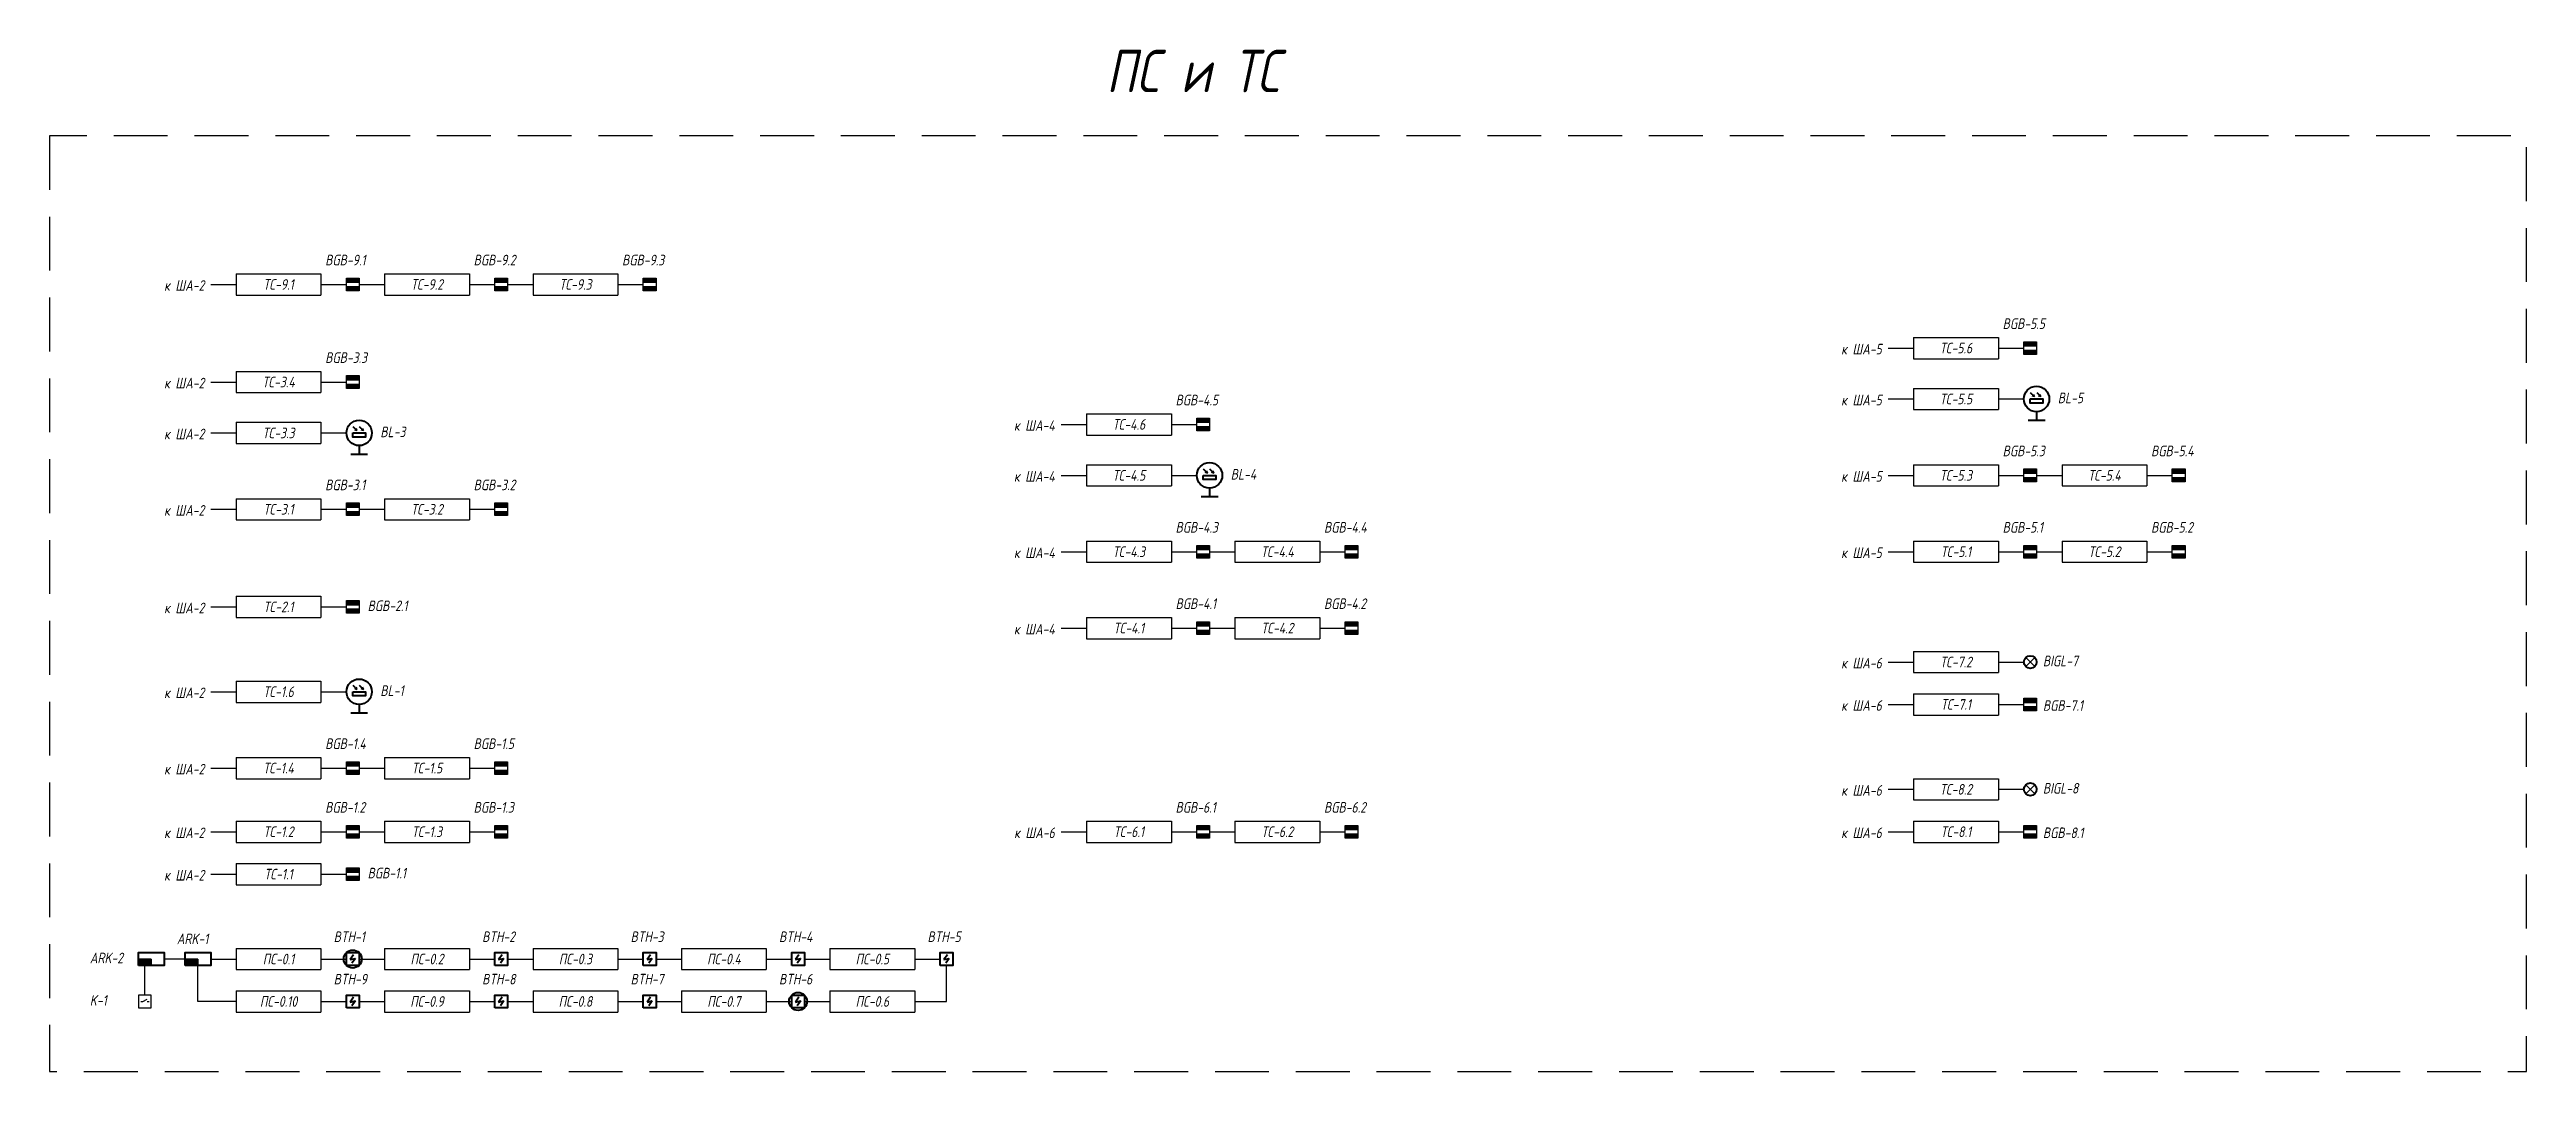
# Model space of a CAD drawing. Header units: millimetres. Extents: x -1048 to 2740, y -712 to 253.
# Drawn here: x 2156 to 2740, y -310 to -69 of the extents above; entities that cross this region are included whole.
import ezdxf
from ezdxf.enums import TextEntityAlignment as Align

# ---------------------------------------------------------------- set-up
doc = ezdxf.new("R2010")
doc.units = ezdxf.units.MM
doc.linetypes.add('DASHED', pattern=[19.05, 12.7, -6.35])
doc.layers.add('noprint', color=2, linetype='Continuous', plot=False)
doc.styles.add('ГОСТ-ISOCPEUR', font='isocpeui.ttf', dxfattribs={"width": 0.8})

msp = doc.modelspace()

# ---------------------------------------------------------------- texts
at = {"style": 'ГОСТ-ISOCPEUR', "width": 0.8}
for s, p in [('BGB-9.1', (2221, -119.5)), ('BGB-9.2', (2256, -119.5)), ('BGB-9.3', (2291, -119.5)), ('BGB-5.5', (2616.5, -134.5)), ('BGB-3.3', (2221, -142.5)), ('BGB-4.5', (2421.5, -152.5)), ('BL-5', (2629.5, -152)), ('BL-3', (2234, -160)), ('BGB-5.3', (2616.5, -164.5)), ('BGB-5.4', (2651.5, -164.5)), ('BL-4', (2434.5, -170)), ('BGB-3.1', (2221, -172.5)), ('BGB-3.2', (2256, -172.5)), ('BGB-4.3', (2421.5, -182.5)), ('BGB-4.4', (2456.5, -182.5)), ('BGB-5.1', (2616.5, -182.5)), ('BGB-5.2', (2651.5, -182.5)), ('BGB-2.1', (2231, -201)), ('BGB-4.1', (2421.5, -200.5)), ('BGB-4.2', (2456.5, -200.5)), ('BIGL-7', (2626, -214)), ('BL-1', (2234, -221)), ('BGB-7.1', (2626, -224.5)), ('BGB-1.4', (2221, -233.5)), ('BGB-1.5', (2256, -233.5)), ('BIGL-8', (2626, -244)), ('BGB-1.2', (2221, -248.5)), ('BGB-1.3', (2256, -248.5)), ('BGB-6.1', (2421.5, -248.5)), ('BGB-6.2', (2456.5, -248.5)), ('BGB-8.1', (2626, -254.5)), ('BGB-1.1', (2231, -264)), ('ARK-1', (2186, -279.5)), ('BTH-1', (2223, -279)), ('BTH-2', (2258, -279)), ('BTH-3', (2293, -279)), ('BTH-4', (2328, -279)), ('BTH-5', (2363, -279)), ('ARK-2', (2165.5, -284)), ('K-1', (2165.5, -294)), ('BTH-9', (2223, -289)), ('BTH-8', (2258, -289)), ('BTH-7', (2293, -289)), ('BTH-6', (2328, -289))]:
    msp.add_text(s, height=2.5, dxfattribs=at).set_placement(p)
for s, p in [('к ША-2', (2192.5, -125.5)), ('к ША-5', (2588, -140.5)), ('к ША-2', (2192.5, -148.5)), ('к ША-5', (2588, -152.5)), ('к ША-4', (2393, -158.5)), ('к ША-2', (2192.5, -160.5)), ('к ША-4', (2393, -170.5)), ('к ША-5', (2588, -170.5)), ('к ША-2', (2192.5, -178.5)), ('к ША-4', (2393, -188.5)), ('к ША-5', (2588, -188.5)), ('к ША-2', (2192.5, -201.5)), ('к ША-4', (2393, -206.5)), ('к ША-6', (2588, -214.5)), ('к ША-2', (2192.5, -221.5)), ('к ША-6', (2588, -224.5)), ('к ША-2', (2192.5, -239.5)), ('к ША-6', (2588, -244.5)), ('к ША-2', (2192.5, -254.5)), ('к ША-6', (2393, -254.5)), ('к ША-6', (2588, -254.5)), ('к ША-2', (2192.5, -264.5))]:
    msp.add_text(s, height=2.5, dxfattribs=at).set_placement(p, align=Align.RIGHT)
at = {"layer": 'noprint', "style": 'ГОСТ-ISOCPEUR', "width": 0.8}
msp.add_text('ПС и ТС', height=10, dxfattribs=at).set_placement((2405.17, -78.7))

# ---------------------------------------------------------------- blocks, each defined once
blk = doc.blocks.new('ППК')
at = {"lineweight": -2}
blk.add_hatch(color=0, dxfattribs=at).paths.add_polyline_path([(-3, 0), (-3, 1.5), (-6, 1.5), (-6, 0)])
at = {"color": 0, "lineweight": -2}
for p in [(-6, 1.5), (-3, 0)]:
    blk.add_line(p, (-3, 1.5), dxfattribs=at)
blk.add_lwpolyline([(-6, 0), (-6, 3), (0, 3), (0, 0)], close=True, dxfattribs=at)
blk = doc.blocks.new('*T424')
at = {"color": 0, "lineweight": -2}
for p, q in [((0, 0), (20, 0)), ((0, 0), (0, -5)), ((20, 0), (20, -5)), ((0, -5), (20, -5))]:
    blk.add_line(p, q, dxfattribs=at)
at = {"color": 1, "insert": (10, -2.5), "char_height": 2.5, "width": 19, "attachment_point": 5, "style": 'ГОСТ-ISOCPEUR'}
blk.add_mtext('{ПС-0.1}', dxfattribs=at)
blk = doc.blocks.new('дымовой')
at = {"color": 0, "lineweight": -2}
for p, q in [((-1.3, 2.5), (-2.11, 1.35)), ((-2.11, 1.35), (-0.89, 1.65)), ((-0.89, 1.65), (-1.71, 0.5))]:
    blk.add_line(p, q, dxfattribs=at)
blk.add_lwpolyline([(-3, 0), (-3, 3), (0, 3), (0, 0)], close=True, dxfattribs=at)
blk = doc.blocks.new('*T425')
at = {"color": 0, "lineweight": -2}
for p, q in [((0, 0), (20, 0)), ((0, 0), (0, -5)), ((20, 0), (20, -5)), ((0, -5), (20, -5))]:
    blk.add_line(p, q, dxfattribs=at)
at = {"color": 1, "insert": (10, -2.5), "char_height": 2.5, "width": 19, "attachment_point": 5, "style": 'ГОСТ-ISOCPEUR'}
blk.add_mtext('{ПС-0.2}', dxfattribs=at)
blk = doc.blocks.new('*T426')
at = {"color": 0, "lineweight": -2}
for p, q in [((0, 0), (20, 0)), ((0, 0), (0, -5)), ((20, 0), (20, -5)), ((0, -5), (20, -5))]:
    blk.add_line(p, q, dxfattribs=at)
at = {"color": 1, "insert": (10, -2.5), "char_height": 2.5, "width": 19, "attachment_point": 5, "style": 'ГОСТ-ISOCPEUR'}
blk.add_mtext('{ПС-0.3}', dxfattribs=at)
blk = doc.blocks.new('*T427')
at = {"color": 0, "lineweight": -2}
for p, q in [((0, 0), (20, 0)), ((0, 0), (0, -5)), ((20, 0), (20, -5)), ((0, -5), (20, -5))]:
    blk.add_line(p, q, dxfattribs=at)
at = {"color": 1, "insert": (10, -2.5), "char_height": 2.5, "width": 19, "attachment_point": 5, "style": 'ГОСТ-ISOCPEUR'}
blk.add_mtext('{ПС-0.4}', dxfattribs=at)
blk = doc.blocks.new('*T428')
at = {"color": 0, "lineweight": -2}
for p, q in [((0, 0), (20, 0)), ((0, 0), (0, -5)), ((20, 0), (20, -5)), ((0, -5), (20, -5))]:
    blk.add_line(p, q, dxfattribs=at)
at = {"color": 1, "insert": (10, -2.5), "char_height": 2.5, "width": 19, "attachment_point": 5, "style": 'ГОСТ-ISOCPEUR'}
blk.add_mtext('{ПС-0.5}', dxfattribs=at)
blk = doc.blocks.new('*T429')
at = {"color": 0, "lineweight": -2}
for p, q in [((0, 0), (20, 0)), ((0, 0), (0, -5)), ((20, 0), (20, -5)), ((0, -5), (20, -5))]:
    blk.add_line(p, q, dxfattribs=at)
at = {"color": 1, "insert": (10, -2.5), "char_height": 2.5, "width": 19, "attachment_point": 5, "style": 'ГОСТ-ISOCPEUR'}
blk.add_mtext('{ПС-0.6}', dxfattribs=at)
blk = doc.blocks.new('*T430')
at = {"color": 0, "lineweight": -2}
for p, q in [((0, 0), (20, 0)), ((0, 0), (0, -5)), ((20, 0), (20, -5)), ((0, -5), (20, -5))]:
    blk.add_line(p, q, dxfattribs=at)
at = {"color": 1, "insert": (10, -2.5), "char_height": 2.5, "width": 19, "attachment_point": 5, "style": 'ГОСТ-ISOCPEUR'}
blk.add_mtext('{ПС-0.7}', dxfattribs=at)
blk = doc.blocks.new('*T431')
at = {"color": 0, "lineweight": -2}
for p, q in [((0, 0), (20, 0)), ((0, 0), (0, -5)), ((20, 0), (20, -5)), ((0, -5), (20, -5))]:
    blk.add_line(p, q, dxfattribs=at)
at = {"color": 1, "insert": (10, -2.5), "char_height": 2.5, "width": 19, "attachment_point": 5, "style": 'ГОСТ-ISOCPEUR'}
blk.add_mtext('{ПС-0.8}', dxfattribs=at)
blk = doc.blocks.new('*T432')
at = {"color": 0, "lineweight": -2}
for p, q in [((0, 0), (20, 0)), ((0, 0), (0, -5)), ((20, 0), (20, -5)), ((0, -5), (20, -5))]:
    blk.add_line(p, q, dxfattribs=at)
at = {"color": 1, "insert": (10, -2.5), "char_height": 2.5, "width": 19, "attachment_point": 5, "style": 'ГОСТ-ISOCPEUR'}
blk.add_mtext('{ПС-0.9}', dxfattribs=at)
blk = doc.blocks.new('*T433')
at = {"color": 0, "lineweight": -2}
for p, q in [((0, 0), (20, 0)), ((0, 0), (0, -5)), ((20, 0), (20, -5)), ((0, -5), (20, -5))]:
    blk.add_line(p, q, dxfattribs=at)
at = {"color": 1, "insert": (10, -2.5), "char_height": 2.5, "width": 19, "attachment_point": 5, "style": 'ГОСТ-ISOCPEUR'}
blk.add_mtext('{ПС-0.10}', dxfattribs=at)
blk = doc.blocks.new('Геркон2')
for points in [[(3, 3), (0, 3), (0, 2), (3, 2)], [(3, 1), (0, 1), (0, 0), (3, 0)]]:
    blk.add_hatch(color=256).paths.add_polyline_path(points)
at = {"color": 0}
for p, q in [((0, 0), (0, 3)), ((0, 3), (3, 3)), ((0, 2), (3, 2)), ((0, 1), (3, 1)), ((3, 0), (0, 0)), ((3, 3), (3, 0))]:
    blk.add_line(p, q, dxfattribs=at)
blk = doc.blocks.new('*T434')
at = {"color": 0, "lineweight": -2}
for p, q in [((0, 0), (20, 0)), ((0, 0), (0, -5)), ((20, 0), (20, -5)), ((0, -5), (20, -5))]:
    blk.add_line(p, q, dxfattribs=at)
at = {"color": 0, "insert": (10, -2.5), "char_height": 2.5, "width": 19, "attachment_point": 5, "style": 'ГОСТ-ISOCPEUR'}
blk.add_mtext('{ТС-1.1}', dxfattribs=at)
blk = doc.blocks.new('*T435')
at = {"color": 0, "lineweight": -2}
for p, q in [((0, 0), (20, 0)), ((0, 0), (0, -5)), ((20, 0), (20, -5)), ((0, -5), (20, -5))]:
    blk.add_line(p, q, dxfattribs=at)
at = {"color": 0, "insert": (10, -2.5), "char_height": 2.5, "width": 19, "attachment_point": 5, "style": 'ГОСТ-ISOCPEUR'}
blk.add_mtext('{ТС-1.2}', dxfattribs=at)
blk = doc.blocks.new('*T436')
at = {"color": 0, "lineweight": -2}
for p, q in [((0, 0), (20, 0)), ((0, 0), (0, -5)), ((20, 0), (20, -5)), ((0, -5), (20, -5))]:
    blk.add_line(p, q, dxfattribs=at)
at = {"color": 0, "insert": (10, -2.5), "char_height": 2.5, "width": 19, "attachment_point": 5, "style": 'ГОСТ-ISOCPEUR'}
blk.add_mtext('{ТС-1.3}', dxfattribs=at)
blk = doc.blocks.new('*T437')
at = {"color": 0, "lineweight": -2}
for p, q in [((0, 0), (20, 0)), ((0, 0), (0, -5)), ((20, 0), (20, -5)), ((0, -5), (20, -5))]:
    blk.add_line(p, q, dxfattribs=at)
at = {"color": 0, "insert": (10, -2.5), "char_height": 2.5, "width": 19, "attachment_point": 5, "style": 'ГОСТ-ISOCPEUR'}
blk.add_mtext('{ТС-1.4}', dxfattribs=at)
blk = doc.blocks.new('*T438')
at = {"color": 0, "lineweight": -2}
for p, q in [((0, 0), (20, 0)), ((0, 0), (0, -5)), ((20, 0), (20, -5)), ((0, -5), (20, -5))]:
    blk.add_line(p, q, dxfattribs=at)
at = {"color": 0, "insert": (10, -2.5), "char_height": 2.5, "width": 19, "attachment_point": 5, "style": 'ГОСТ-ISOCPEUR'}
blk.add_mtext('{ТС-1.5}', dxfattribs=at)
blk = doc.blocks.new('фотоэлемент')
at = {"color": 0, "lineweight": -2}
for p, q in [((-1.48, 6.52), (-0.51, 5.55)), ((-0.51, 5.55), (-0.7, 6.06)), ((0.02, 6.52), (0.99, 5.55)), ((0.99, 5.55), (0.8, 6.06)), ((-2, 0), (2, 0)), ((-0.51, 5.55), (-1.02, 5.74)), ((0, 2), (0, 0)), ((0.99, 5.55), (0.48, 5.74))]:
    blk.add_line(p, q, dxfattribs=at)
blk.add_lwpolyline([(-1.5, 5), (1.5, 5), (1.5, 4), (-1.5, 4)], close=True, dxfattribs=at)
blk.add_circle((0, 5), 3, dxfattribs=at)
blk = doc.blocks.new('*T439')
at = {"color": 0, "lineweight": -2}
for p, q in [((0, 0), (20, 0)), ((0, 0), (0, -5)), ((20, 0), (20, -5)), ((0, -5), (20, -5))]:
    blk.add_line(p, q, dxfattribs=at)
at = {"color": 0, "insert": (10, -2.5), "char_height": 2.5, "width": 19, "attachment_point": 5, "style": 'ГОСТ-ISOCPEUR'}
blk.add_mtext('{ТС-1.6}', dxfattribs=at)
blk = doc.blocks.new('*T440')
at = {"color": 0, "lineweight": -2}
for p, q in [((0, 0), (20, 0)), ((0, 0), (0, -5)), ((20, 0), (20, -5)), ((0, -5), (20, -5))]:
    blk.add_line(p, q, dxfattribs=at)
at = {"color": 0, "insert": (10, -2.5), "char_height": 2.5, "width": 19, "attachment_point": 5, "style": 'ГОСТ-ISOCPEUR'}
blk.add_mtext('{ТС-2.1}', dxfattribs=at)
blk = doc.blocks.new('*T441')
at = {"color": 0, "lineweight": -2}
for p, q in [((0, 0), (20, 0)), ((0, 0), (0, -5)), ((20, 0), (20, -5)), ((0, -5), (20, -5))]:
    blk.add_line(p, q, dxfattribs=at)
at = {"color": 0, "insert": (10, -2.5), "char_height": 2.5, "width": 19, "attachment_point": 5, "style": 'ГОСТ-ISOCPEUR'}
blk.add_mtext('{ТС-3.1}', dxfattribs=at)
blk = doc.blocks.new('*T442')
at = {"color": 0, "lineweight": -2}
for p, q in [((0, 0), (20, 0)), ((0, 0), (0, -5)), ((20, 0), (20, -5)), ((0, -5), (20, -5))]:
    blk.add_line(p, q, dxfattribs=at)
at = {"color": 0, "insert": (10, -2.5), "char_height": 2.5, "width": 19, "attachment_point": 5, "style": 'ГОСТ-ISOCPEUR'}
blk.add_mtext('{ТС-3.2}', dxfattribs=at)
blk = doc.blocks.new('*T445')
at = {"color": 0, "lineweight": -2}
for p, q in [((0, 0), (20, 0)), ((0, 0), (0, -5)), ((20, 0), (20, -5)), ((0, -5), (20, -5))]:
    blk.add_line(p, q, dxfattribs=at)
at = {"color": 0, "insert": (10, -2.5), "char_height": 2.5, "width": 19, "attachment_point": 5, "style": 'ГОСТ-ISOCPEUR'}
blk.add_mtext('{ТС-3.3}', dxfattribs=at)
blk = doc.blocks.new('*T446')
at = {"color": 0, "lineweight": -2}
for p, q in [((0, 0), (20, 0)), ((0, 0), (0, -5)), ((20, 0), (20, -5)), ((0, -5), (20, -5))]:
    blk.add_line(p, q, dxfattribs=at)
at = {"color": 0, "insert": (10, -2.5), "char_height": 2.5, "width": 19, "attachment_point": 5, "style": 'ГОСТ-ISOCPEUR'}
blk.add_mtext('{ТС-3.4}', dxfattribs=at)
blk = doc.blocks.new('*T447')
at = {"color": 0, "lineweight": -2}
for p, q in [((0, 0), (20, 0)), ((0, 0), (0, -5)), ((20, 0), (20, -5)), ((0, -5), (20, -5))]:
    blk.add_line(p, q, dxfattribs=at)
at = {"color": 0, "insert": (10, -2.5), "char_height": 2.5, "width": 19, "attachment_point": 5, "style": 'ГОСТ-ISOCPEUR'}
blk.add_mtext('{ТС-9.1}', dxfattribs=at)
blk = doc.blocks.new('*T448')
at = {"color": 0, "lineweight": -2}
for p, q in [((0, 0), (20, 0)), ((0, 0), (0, -5)), ((20, 0), (20, -5)), ((0, -5), (20, -5))]:
    blk.add_line(p, q, dxfattribs=at)
at = {"color": 0, "insert": (10, -2.5), "char_height": 2.5, "width": 19, "attachment_point": 5, "style": 'ГОСТ-ISOCPEUR'}
blk.add_mtext('{ТС-9.2}', dxfattribs=at)
blk = doc.blocks.new('*T449')
at = {"color": 0, "lineweight": -2}
for p, q in [((0, 0), (20, 0)), ((0, 0), (0, -5)), ((20, 0), (20, -5)), ((0, -5), (20, -5))]:
    blk.add_line(p, q, dxfattribs=at)
at = {"color": 0, "insert": (10, -2.5), "char_height": 2.5, "width": 19, "attachment_point": 5, "style": 'ГОСТ-ISOCPEUR'}
blk.add_mtext('{ТС-9.3}', dxfattribs=at)
blk = doc.blocks.new('*T452')
at = {"color": 0, "lineweight": -2}
for p, q in [((0, 0), (20, 0)), ((0, 0), (0, -5)), ((20, 0), (20, -5)), ((0, -5), (20, -5))]:
    blk.add_line(p, q, dxfattribs=at)
at = {"color": 0, "insert": (10, -2.5), "char_height": 2.5, "width": 19, "attachment_point": 5, "style": 'ГОСТ-ISOCPEUR'}
blk.add_mtext('{ТС-4.5}', dxfattribs=at)
blk = doc.blocks.new('*T453')
at = {"color": 0, "lineweight": -2}
for p, q in [((0, 0), (20, 0)), ((0, 0), (0, -5)), ((20, 0), (20, -5)), ((0, -5), (20, -5))]:
    blk.add_line(p, q, dxfattribs=at)
at = {"color": 0, "insert": (10, -2.5), "char_height": 2.5, "width": 19, "attachment_point": 5, "style": 'ГОСТ-ISOCPEUR'}
blk.add_mtext('{ТС-4.6}', dxfattribs=at)
blk = doc.blocks.new('*T454')
at = {"color": 0, "lineweight": -2}
for p, q in [((0, 0), (20, 0)), ((0, 0), (0, -5)), ((20, 0), (20, -5)), ((0, -5), (20, -5))]:
    blk.add_line(p, q, dxfattribs=at)
at = {"color": 0, "insert": (10, -2.5), "char_height": 2.5, "width": 19, "attachment_point": 5, "style": 'ГОСТ-ISOCPEUR'}
blk.add_mtext('{ТС-4.3}', dxfattribs=at)
blk = doc.blocks.new('*T455')
at = {"color": 0, "lineweight": -2}
for p, q in [((0, 0), (20, 0)), ((0, 0), (0, -5)), ((20, 0), (20, -5)), ((0, -5), (20, -5))]:
    blk.add_line(p, q, dxfattribs=at)
at = {"color": 0, "insert": (10, -2.5), "char_height": 2.5, "width": 19, "attachment_point": 5, "style": 'ГОСТ-ISOCPEUR'}
blk.add_mtext('{ТС-4.4}', dxfattribs=at)
blk = doc.blocks.new('*T456')
at = {"color": 0, "lineweight": -2}
for p, q in [((0, 0), (20, 0)), ((0, 0), (0, -5)), ((20, 0), (20, -5)), ((0, -5), (20, -5))]:
    blk.add_line(p, q, dxfattribs=at)
at = {"color": 0, "insert": (10, -2.5), "char_height": 2.5, "width": 19, "attachment_point": 5, "style": 'ГОСТ-ISOCPEUR'}
blk.add_mtext('{ТС-6.1}', dxfattribs=at)
blk = doc.blocks.new('*T457')
at = {"color": 0, "lineweight": -2}
for p, q in [((0, 0), (20, 0)), ((0, 0), (0, -5)), ((20, 0), (20, -5)), ((0, -5), (20, -5))]:
    blk.add_line(p, q, dxfattribs=at)
at = {"color": 0, "insert": (10, -2.5), "char_height": 2.5, "width": 19, "attachment_point": 5, "style": 'ГОСТ-ISOCPEUR'}
blk.add_mtext('{ТС-6.2}', dxfattribs=at)
blk = doc.blocks.new('*T458')
at = {"color": 0, "lineweight": -2}
for p, q in [((0, 0), (20, 0)), ((0, 0), (0, -5)), ((20, 0), (20, -5)), ((0, -5), (20, -5))]:
    blk.add_line(p, q, dxfattribs=at)
at = {"color": 0, "insert": (10, -2.5), "char_height": 2.5, "width": 19, "attachment_point": 5, "style": 'ГОСТ-ISOCPEUR'}
blk.add_mtext('{ТС-8.1}', dxfattribs=at)
blk = doc.blocks.new('*T459')
at = {"color": 0, "lineweight": -2}
for p, q in [((0, 0), (20, 0)), ((0, 0), (0, -5)), ((20, 0), (20, -5)), ((0, -5), (20, -5))]:
    blk.add_line(p, q, dxfattribs=at)
at = {"color": 0, "insert": (10, -2.5), "char_height": 2.5, "width": 19, "attachment_point": 5, "style": 'ГОСТ-ISOCPEUR'}
blk.add_mtext('{ТС-8.2}', dxfattribs=at)
blk = doc.blocks.new('*T460')
at = {"color": 0, "lineweight": -2}
for p, q in [((0, 0), (20, 0)), ((0, 0), (0, -5)), ((20, 0), (20, -5)), ((0, -5), (20, -5))]:
    blk.add_line(p, q, dxfattribs=at)
at = {"color": 0, "insert": (10, -2.5), "char_height": 2.5, "width": 19, "attachment_point": 5, "style": 'ГОСТ-ISOCPEUR'}
blk.add_mtext('{ТС-7.1}', dxfattribs=at)
blk = doc.blocks.new('*T461')
at = {"color": 0, "lineweight": -2}
for p, q in [((0, 0), (20, 0)), ((0, 0), (0, -5)), ((20, 0), (20, -5)), ((0, -5), (20, -5))]:
    blk.add_line(p, q, dxfattribs=at)
at = {"color": 0, "insert": (10, -2.5), "char_height": 2.5, "width": 19, "attachment_point": 5, "style": 'ГОСТ-ISOCPEUR'}
blk.add_mtext('{ТС-7.2}', dxfattribs=at)
blk = doc.blocks.new('*T462')
at = {"color": 0, "lineweight": -2}
for p, q in [((0, 0), (20, 0)), ((0, 0), (0, -5)), ((20, 0), (20, -5)), ((0, -5), (20, -5))]:
    blk.add_line(p, q, dxfattribs=at)
at = {"color": 0, "insert": (10, -2.5), "char_height": 2.5, "width": 19, "attachment_point": 5, "style": 'ГОСТ-ISOCPEUR'}
blk.add_mtext('{ТС-5.1}', dxfattribs=at)
blk = doc.blocks.new('*T463')
at = {"color": 0, "lineweight": -2}
for p, q in [((0, 0), (20, 0)), ((0, 0), (0, -5)), ((20, 0), (20, -5)), ((0, -5), (20, -5))]:
    blk.add_line(p, q, dxfattribs=at)
at = {"color": 0, "insert": (10, -2.5), "char_height": 2.5, "width": 19, "attachment_point": 5, "style": 'ГОСТ-ISOCPEUR'}
blk.add_mtext('{ТС-5.2}', dxfattribs=at)
blk = doc.blocks.new('*T466')
at = {"color": 0, "lineweight": -2}
for p, q in [((0, 0), (20, 0)), ((0, 0), (0, -5)), ((20, 0), (20, -5)), ((0, -5), (20, -5))]:
    blk.add_line(p, q, dxfattribs=at)
at = {"color": 0, "insert": (10, -2.5), "char_height": 2.5, "width": 19, "attachment_point": 5, "style": 'ГОСТ-ISOCPEUR'}
blk.add_mtext('{ТС-5.5}', dxfattribs=at)
blk = doc.blocks.new('*T467')
at = {"color": 0, "lineweight": -2}
for p, q in [((0, 0), (20, 0)), ((0, 0), (0, -5)), ((20, 0), (20, -5)), ((0, -5), (20, -5))]:
    blk.add_line(p, q, dxfattribs=at)
at = {"color": 0, "insert": (10, -2.5), "char_height": 2.5, "width": 19, "attachment_point": 5, "style": 'ГОСТ-ISOCPEUR'}
blk.add_mtext('{ТС-5.6}', dxfattribs=at)
blk = doc.blocks.new('реле контроля напряжения')
at = {"color": 0, "ltscale": 100}
for p, q in [((0.5, 1.5), (1, 1.5)), ((1, 1.5), (2, 2)), ((2, 1.5), (2.5, 1.5))]:
    blk.add_line(p, q, dxfattribs=at)
blk.add_lwpolyline([(0, 0), (3, 0), (3, 3), (0, 3)], close=True, dxfattribs=at)
blk = doc.blocks.new('*T480')
at = {"color": 0, "lineweight": -2}
for p, q in [((0, 0), (20, 0)), ((0, 0), (0, -5)), ((20, 0), (20, -5)), ((0, -5), (20, -5))]:
    blk.add_line(p, q, dxfattribs=at)
at = {"color": 0, "insert": (10, -2.5), "char_height": 2.5, "width": 19, "attachment_point": 5, "style": 'ГОСТ-ISOCPEUR'}
blk.add_mtext('{ТС-4.1}', dxfattribs=at)
blk = doc.blocks.new('*T481')
at = {"color": 0, "lineweight": -2}
for p, q in [((0, 0), (20, 0)), ((0, 0), (0, -5)), ((20, 0), (20, -5)), ((0, -5), (20, -5))]:
    blk.add_line(p, q, dxfattribs=at)
at = {"color": 0, "insert": (10, -2.5), "char_height": 2.5, "width": 19, "attachment_point": 5, "style": 'ГОСТ-ISOCPEUR'}
blk.add_mtext('{ТС-4.2}', dxfattribs=at)
blk = doc.blocks.new('*T486')
at = {"color": 0, "lineweight": -2}
for p, q in [((0, 0), (20, 0)), ((0, 0), (0, -5)), ((20, 0), (20, -5)), ((0, -5), (20, -5))]:
    blk.add_line(p, q, dxfattribs=at)
at = {"color": 0, "insert": (10, -2.5), "char_height": 2.5, "width": 19, "attachment_point": 5, "style": 'ГОСТ-ISOCPEUR'}
blk.add_mtext('{ТС-5.3}', dxfattribs=at)
blk = doc.blocks.new('*T487')
at = {"color": 0, "lineweight": -2}
for p, q in [((0, 0), (20, 0)), ((0, 0), (0, -5)), ((20, 0), (20, -5)), ((0, -5), (20, -5))]:
    blk.add_line(p, q, dxfattribs=at)
at = {"color": 0, "insert": (10, -2.5), "char_height": 2.5, "width": 19, "attachment_point": 5, "style": 'ГОСТ-ISOCPEUR'}
blk.add_mtext('{ТС-5.4}', dxfattribs=at)

# ---------------------------------------------------------------- linework, layer by layer
at = {"ltscale": 0.2}
for p, q in [((2194, -124), (2200, -124)), ((2220, -124), (2226, -124)), ((2229, -124), (2235, -124)), ((2255, -124), (2261, -124)), ((2264, -124), (2270, -124)), ((2290, -124), (2296, -124)), ((2589.5, -139), (2595.5, -139)), ((2615.5, -139), (2621.5, -139)), ((2194, -147), (2200, -147)), ((2220, -147), (2226, -147)), ((2589.5, -151), (2595.5, -151)), ((2615.5, -151), (2621.5, -151)), ((2394.5, -157), (2400.5, -157)), ((2420.5, -157), (2426.5, -157)), ((2194, -159), (2200, -159)), ((2220, -159), (2226, -159)), ((2394.5, -169), (2400.5, -169)), ((2420.5, -169), (2426.5, -169)), ((2589.5, -169), (2595.5, -169)), ((2615.5, -169), (2621.5, -169)), ((2624.5, -169), (2630.5, -169)), ((2650.5, -169), (2656.5, -169)), ((2194, -177), (2200, -177)), ((2220, -177), (2226, -177)), ((2229, -177), (2235, -177)), ((2255, -177), (2261, -177)), ((2394.5, -187), (2400.5, -187)), ((2420.5, -187), (2426.5, -187)), ((2429.5, -187), (2435.5, -187)), ((2455.5, -187), (2461.5, -187)), ((2589.5, -187), (2595.5, -187)), ((2615.5, -187), (2621.5, -187)), ((2624.5, -187), (2630.5, -187)), ((2650.5, -187), (2656.5, -187)), ((2194, -200), (2200, -200)), ((2220, -200), (2226, -200)), ((2394.5, -205), (2400.5, -205)), ((2420.5, -205), (2426.5, -205)), ((2429.5, -205), (2435.5, -205)), ((2455.5, -205), (2461.5, -205)), ((2589.5, -213), (2595.5, -213)), ((2615.5, -213), (2621.5, -213)), ((2194, -220), (2200, -220)), ((2220, -220), (2226, -220)), ((2589.5, -223), (2595.5, -223)), ((2615.5, -223), (2621.5, -223)), ((2194, -238), (2200, -238)), ((2220, -238), (2226, -238)), ((2229, -238), (2235, -238)), ((2255, -238), (2261, -238)), ((2589.5, -243), (2595.5, -243)), ((2615.5, -243), (2621.5, -243)), ((2194, -253), (2200, -253)), ((2220, -253), (2226, -253)), ((2229, -253), (2235, -253)), ((2255, -253), (2261, -253)), ((2394.5, -253), (2400.5, -253)), ((2420.5, -253), (2426.5, -253)), ((2429.5, -253), (2435.5, -253)), ((2455.5, -253), (2461.5, -253)), ((2589.5, -253), (2595.5, -253)), ((2615.5, -253), (2621.5, -253)), ((2194, -263), (2200, -263)), ((2220, -263), (2226, -263))]:
    msp.add_line(p, q, dxfattribs=at)
at = {"color": 1}
for p, q in [((2624.06, -214.06), (2621.94, -211.94)), ((2621.94, -214.06), (2624.06, -211.94)), ((2624.06, -244.06), (2621.94, -241.94)), ((2621.94, -244.06), (2624.06, -241.94))]:
    msp.add_line(p, q, dxfattribs=at)
at = {"color": 1, "ltscale": 0.2}
for p, q in [((2178.5, -291.5), (2178.5, -284.5)), ((2188, -283), (2183, -283)), ((2194, -283), (2200, -283)), ((2220, -283), (2226, -283)), ((2229, -283), (2235, -283)), ((2255, -283), (2261, -283)), ((2264, -283), (2270, -283)), ((2290, -283), (2296, -283)), ((2299, -283), (2305, -283)), ((2325, -283), (2331, -283)), ((2334, -283), (2340, -283)), ((2360, -283), (2366, -283)), ((2220, -293), (2226, -293)), ((2229, -293), (2235, -293)), ((2255, -293), (2261, -293)), ((2264, -293), (2270, -293)), ((2290, -293), (2296, -293)), ((2299, -293), (2305, -293)), ((2325, -293), (2331, -293)), ((2334, -293), (2340, -293))]:
    msp.add_line(p, q, dxfattribs=at)
at = {"color": 1, "ltscale": 0.2, "flags": 128}
for points in [[(2200, -293), (2191, -293), (2191, -284.5)], [(2360, -293), (2367.5, -293), (2367.5, -284.5)]]:
    msp.add_lwpolyline(points, dxfattribs=at)
at = {"color": 1, "lineweight": 40}
for centre, radius in [((2623, -213), 1.5), ((2623, -243), 1.5), ((2227.5, -283), 2.12), ((2332.5, -293), 2.12)]:
    msp.add_circle(centre, radius, dxfattribs=at)
at = {"layer": 'noprint', "linetype": 'DASHED', "flags": 128}
msp.add_lwpolyline([(2156, -89), (2156, -309.5), (2740, -309.5), (2740, -89)], close=True, dxfattribs=at)

# ---------------------------------------------------------------- block references
for name, p in [('*T447', (2200, -121.5)), ('Геркон2', (2226, -125.5)), ('*T448', (2235, -121.5)), ('Геркон2', (2261, -125.5)), ('*T449', (2270, -121.5)), ('Геркон2', (2296, -125.5)), ('*T467', (2595.5, -136.5)), ('Геркон2', (2621.5, -140.5)), ('*T446', (2200, -144.5)), ('Геркон2', (2226, -148.5)), ('*T466', (2595.5, -148.5)), ('*T445', (2200, -156.5)), ('*T453', (2400.5, -154.5)), ('Геркон2', (2426.5, -158.5)), ('*T452', (2400.5, -166.5)), ('*T486', (2595.5, -166.5)), ('Геркон2', (2621.5, -170.5)), ('*T487', (2630.5, -166.5)), ('Геркон2', (2656.5, -170.5)), ('*T441', (2200, -174.5)), ('*T442', (2235, -174.5)), ('Геркон2', (2226, -178.5)), ('Геркон2', (2261, -178.5)), ('*T454', (2400.5, -184.5)), ('Геркон2', (2426.5, -188.5)), ('*T455', (2435.5, -184.5)), ('Геркон2', (2461.5, -188.5)), ('*T462', (2595.5, -184.5)), ('Геркон2', (2621.5, -188.5)), ('*T463', (2630.5, -184.5)), ('Геркон2', (2656.5, -188.5)), ('*T440', (2200, -197.5)), ('Геркон2', (2226, -201.5)), ('*T480', (2400.5, -202.5)), ('Геркон2', (2426.5, -206.5)), ('*T481', (2435.5, -202.5)), ('Геркон2', (2461.5, -206.5)), ('*T461', (2595.5, -210.5)), ('*T439', (2200, -217.5)), ('*T460', (2595.5, -220.5)), ('Геркон2', (2621.5, -224.5)), ('*T437', (2200, -235.5)), ('Геркон2', (2226, -239.5)), ('*T438', (2235, -235.5)), ('Геркон2', (2261, -239.5)), ('*T459', (2595.5, -240.5)), ('*T435', (2200, -250.5)), ('*T436', (2235, -250.5)), ('*T456', (2400.5, -250.5)), ('*T457', (2435.5, -250.5)), ('*T458', (2595.5, -250.5)), ('Геркон2', (2226, -254.5)), ('Геркон2', (2261, -254.5)), ('Геркон2', (2426.5, -254.5)), ('Геркон2', (2461.5, -254.5)), ('Геркон2', (2621.5, -254.5)), ('*T434', (2200, -260.5)), ('Геркон2', (2226, -264.5)), ('*T424', (2200, -280.5)), ('*T425', (2235, -280.5)), ('*T426', (2270, -280.5)), ('*T427', (2305, -280.5)), ('*T428', (2340, -280.5)), ('*T433', (2200, -290.5)), ('*T432', (2235, -290.5)), ('*T431', (2270, -290.5)), ('*T430', (2305, -290.5)), ('*T429', (2340, -290.5))]:
    msp.add_blockref(name, p)
at = {"lineweight": 40}
for p in [(2624.5, -156), (2229, -164), (2429.5, -174), (2229, -225)]:
    msp.add_blockref('фотоэлемент', p, dxfattribs=at)
at = {"color": 1, "lineweight": 40}
for name, p in [('ППК', (2183, -284.5)), ('ППК', (2194, -284.5)), ('дымовой', (2229, -284.5)), ('дымовой', (2264, -284.5)), ('дымовой', (2299, -284.5)), ('дымовой', (2334, -284.5)), ('дымовой', (2369, -284.5)), ('реле контроля напряжения', (2177, -294.5)), ('дымовой', (2229, -294.5)), ('дымовой', (2264, -294.5)), ('дымовой', (2299, -294.5)), ('дымовой', (2334, -294.5))]:
    msp.add_blockref(name, p, dxfattribs=at)

msp.set_redraw_order([(e.dxf.handle, doc.entitydb.next_handle()) for e in msp.query("TEXT MTEXT ATTDEF DIMENSION ARC_DIMENSION")])  # texts and dimensions are drawn at this point

doc.saveas('drawing.dxf')
